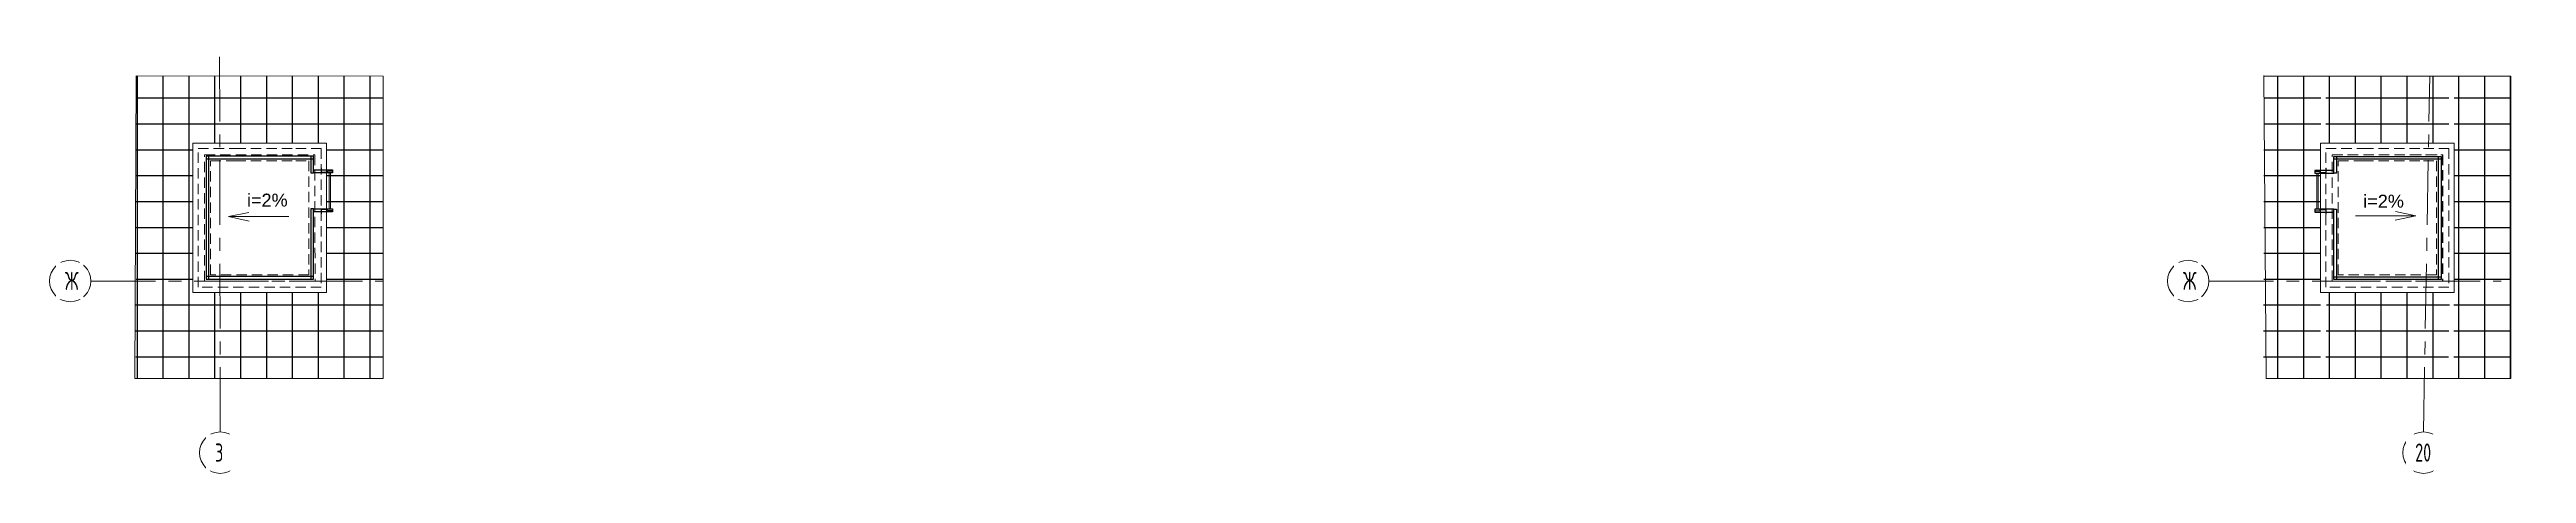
# Model space of a CAD drawing. Header units: millimetres. Extents: x -4447806 to 13389969, y -2188499 to 852203.
# Drawn here: x 4447283 to 4495190, y -634688 to -626501 of the extents above; entities that cross this region are included whole.
import ezdxf

# ---------------------------------------------------------------- set-up
doc = ezdxf.new("R2010")
doc.units = ezdxf.units.MM
doc.linetypes.add('CENTER', pattern=[2, 1.25, -0.25, 0.25, -0.25])
doc.linetypes.add('HIDDEN', pattern=[6, 4, -2])
for name, color, linetype, lineweight in [('!!!_АР_отделка', 92, 'Continuous', 13), ('АР_Лестницы ограждение', 94, 'Continuous', 25), ('АР_Оси', 195, 'Continuous', 9), ('АР_тонкая линия', 250, 'Continuous', 0), ('перекр 0.3', 181, 'Continuous', 30), ('РАЗМЕРЫ ВНУТРЕННИЕ', 137, 'Continuous', 5), ('Специальное оборудование', 7, 'Continuous', 9)]:
    doc.layers.add(name, color=color, linetype=linetype, lineweight=lineweight)
doc.layers.add('АР_Кровля дорожки', color=245, linetype='Continuous')
doc.styles.get("Standard").update_dxf_attribs({"font": 'arial.ttf'})
doc.styles.add('ГОСТ 2.304', font='CS_Gost2304.shx')
pattern_1 = [(90, (4778982.3, -563434.9), (-500, 0), []), (180, (4778982.3, -563434.9), (-3e-14, -500), [])]
pattern_2 = [(90, (4778882.3, -563434.9), (-500, 0), []), (180, (4778882.3, -563434.9), (-3e-14, -500), [])]

msp = doc.modelspace()

# ---------------------------------------------------------------- texts
at = {"layer": 'АР_тонкая линия', "ltscale": 100, "char_height": 250, "width": 682.5, "attachment_point": 1}
for insert in [(4451101.458, -629283.815), (4492032.888, -629304.125)]:
    msp.add_mtext('i=2%', dxfattribs=dict(at, insert=insert))

# ---------------------------------------------------------------- blocks, each defined once
blk = doc.blocks.new('LADDER_12760 - LADDER_12760-5164013-3_1 этаж')
at = {"layer": 'Специальное оборудование'}
for p, q in [((25, 95), (-50, 95)), ((-50, 95), (-50, 88)), ((-50, 88), (18, 88)), ((0, 0), (25, 0)), ((0, -76.2), (0, 0)), ((18, 88), (18, 0)), ((25, 0), (25, 95)), ((25, 0), (25, -76.2)), ((575, 95), (575, 0)), ((650, 95), (575, 95)), ((575, 0), (600, 0)), ((575, -76.2), (575, 0)), ((582, 0), (582, 88)), ((582, 88), (650, 88)), ((600, 0), (600, -76.2)), ((650, 88), (650, 95)), ((25, -76.2), (0, -76.2)), ((25, -25.4), (575, -25.4)), ((575, -45.4), (25, -45.4)), ((600, -76.2), (575, -76.2))]:
    blk.add_line(p, q, dxfattribs=at)
blk = doc.blocks.new('A$C6f2de472')
at = {"layer": 'АР_тонкая линия', "ltscale": 100}
for p, q in [((55, -69), (55, -734)), ((55, -734), (10, -510)), ((10, -510), (55, -734)), ((55, -734), (104, -506))]:
    blk.add_line(p, q, dxfattribs=at)

# ---------------------------------------------------------------- hatches: boundary and pattern name
at = {"layer": 'АР_Кровля дорожки', "ltscale": 120, "true_color": 0x636466}
h = msp.add_hatch(dxfattribs=at)
h.set_pattern_fill('ANSI37', color=251, scale=4000, angle=45, double=1)
h.set_pattern_definition(pattern_1)
h.paths.add_polyline_path([(4450055.68, -632852.291), (4448954.089, -632851.972), (4448957.139, -627019.378), (4450058.73, -627019.697)])
h = msp.add_hatch(dxfattribs=at)
h.set_pattern_fill('ANSI37', color=251, scale=4000, angle=45, double=1)
h.set_pattern_definition(pattern_1)
h.paths.add_polyline_path([(4452636.116, -628311.225), (4450055.042, -628310.912), (4450055.646, -627011.318), (4452636.72, -627011.631)])
h = msp.add_hatch(dxfattribs=at)
h.set_pattern_fill('ANSI37', color=251, scale=4000, angle=45, double=1)
h.set_pattern_definition(pattern_1)
h.paths.add_polyline_path([(4453739.058, -632851.793), (4452635.656, -632851.474), (4452638.706, -627011.156), (4453742.108, -627011.475)])
h = msp.add_hatch(dxfattribs=at)
h.set_pattern_fill('ANSI37', color=251, scale=4000, angle=45, double=1)
h.set_pattern_definition(pattern_2)
h.paths.add_polyline_path([(4491207.366, -632852.141), (4490106.105, -632851.827), (4490109.155, -627011.162), (4491210.416, -627011.476)])
h = msp.add_hatch(dxfattribs=at)
h.set_pattern_fill('ANSI37', color=251, scale=4000, angle=45, double=1)
h.set_pattern_definition(pattern_2)
h.paths.add_polyline_path([(4493688.691, -628311.127), (4491309.067, -628311.127), (4491311.421, -627011.164), (4493688.019, -627011.478)])
h = msp.add_hatch(dxfattribs=at)
h.set_pattern_fill('ANSI37', color=251, scale=4000, angle=45, double=1)
h.set_pattern_definition(pattern_2)
h.paths.add_polyline_path([(4494891.074, -632851.648), (4493787.342, -632851.334), (4493790.392, -627011.164), (4494894.124, -627011.478)])
h = msp.add_hatch(dxfattribs=at)
h.set_pattern_fill('ANSI37', color=251, scale=4000, angle=45, double=1)
h.set_pattern_definition(pattern_1)
h.paths.add_polyline_path([(4452642.554, -632854.433), (4450031.29, -632853.474), (4450058.139, -631191.24), (4452643.788, -631191.553)])
h = msp.add_hatch(dxfattribs=at)
h.set_pattern_fill('ANSI37', color=251, scale=4000, angle=45, double=1)
h.set_pattern_definition(pattern_2)
h.paths.add_polyline_path([(4493676.026, -632853.642), (4491299.428, -632853.329), (4491326.276, -631191.168), (4493702.874, -631191.481)])

# ---------------------------------------------------------------- linework, layer by layer
at = {"layer": '!!!_АР_отделка', "color": 18, "true_color": 0x000000}
for points in [[(4490109.279, -627001.945), (4490153.91, -632854.283)], [(4493097.386, -632855.351), (4494889.092, -632855.351), (4494888.722, -627011.321), (4491749.001, -627011.321), (4490109.28, -627011.318)], [(4490153.91, -632854.283), (4493097.386, -632855.351)]]:
    msp.add_lwpolyline(points, dxfattribs=at)
for points in [[(4452637.253, -631191.357), (4450057.276, -631191.436), (4450057.112, -628311.108), (4452637.089, -628311.029)], [(4491208.891, -631191.365), (4493788.867, -631191.285), (4493788.867, -628311.087), (4491208.891, -628311.167)]]:
    msp.add_lwpolyline(points, close=True, dxfattribs=at)
at = {"layer": 'АР_Лестницы ограждение', "color": 18, "lineweight": 25, "true_color": 0x000000}
for points in [[(4450364.492, -630934.564), (4450364.492, -628560.081), (4450313.692, -628560.081), (4450313.692, -630934.564)], [(4450314.453, -628610.881), (4452385.569, -628610.881), (4452385.569, -628560.081), (4450314.453, -628560.081)], [(4452385.569, -628879.661), (4452385.569, -628560.081), (4452334.769, -628560.081), (4452334.769, -628879.661)], [(4452385.569, -628826.218), (4452754.467, -628826.218), (4452754.467, -628879.66), (4452385.569, -628879.66)], [(4491466.423, -628833.198), (4491097.525, -628833.198), (4491097.525, -628886.641), (4491466.423, -628886.641)], [(4493537.539, -628617.862), (4491466.423, -628617.862), (4491466.423, -628567.062), (4493537.539, -628567.062)], [(4491466.423, -628886.641), (4491466.423, -628567.062), (4491517.223, -628567.062), (4491517.223, -628886.641)], [(4493487.5, -630941.545), (4493487.5, -628567.062), (4493538.3, -628567.062), (4493538.3, -630941.545)], [(4452385.569, -630934.564), (4452385.569, -629578.435), (4452334.769, -629578.435), (4452334.769, -630934.564)], [(4452385.569, -629578.435), (4452754.467, -629578.435), (4452754.467, -629631.878), (4452385.569, -629631.878)], [(4491466.423, -629585.416), (4491097.525, -629585.416), (4491097.525, -629638.859), (4491466.423, -629638.859)], [(4491466.423, -630941.545), (4491466.423, -629585.416), (4491517.223, -629585.416), (4491517.223, -630941.545)], [(4450313.692, -630934.564), (4452385.569, -630934.564), (4452385.569, -630883.764), (4450313.692, -630883.764)], [(4493538.3, -630941.545), (4491466.423, -630941.545), (4491466.423, -630890.745), (4493538.3, -630890.745)]]:
    msp.add_lwpolyline(points, close=True, dxfattribs=at)
at = {"layer": 'АР_Оси', "linetype": 'CENTER', "ltscale": 1000}
for p, q in [((4450583.742, -633887.969), (4450572.386, -626500.773)), ((4493198.742, -633887.969), (4493318.861, -627011.321)), ((4448082.716, -630971.291), (4453738.302, -630971.29)), ((4489046.358, -630971.291), (4494701.944, -630971.29))]:
    msp.add_line(p, q, dxfattribs=at)
at = {"layer": 'АР_Оси', "ltscale": 0.5}
for centre in [(4447682.716, -630971.291), (4488646.358, -630971.291), (4450583.742, -634287.969), (4493198.742, -634287.969)]:
    msp.add_circle(centre, 400, dxfattribs=at)
at = {"layer": 'перекр 0.3', "color": 7, "linetype": 'HIDDEN', "lineweight": 5, "ltscale": 50}
for points in [[(4452043.985, -628411.163), (4452536.798, -628411.118), (4452537.137, -631091.324), (4450157.137, -631091.47), (4450157.173, -628411.264), (4450876.985, -628411.218), (4452043.985, -628411.163)], [(4450283.633, -628531.34), (4452416.993, -628531.194), (4452417.129, -630971.331), (4450277.129, -630971.462), (4450276.993, -628531.333), (4450379.337, -628531.332), (4450283.633, -628531.34)], [(4493195.849, -628411.018), (4493688.661, -628410.973), (4493689.001, -631091.179), (4491309.001, -631091.325), (4491309.037, -628411.119), (4492028.849, -628411.074), (4493195.849, -628411.018)], [(4491435.497, -628531.196), (4493568.857, -628531.049), (4493568.993, -630971.186), (4491428.993, -630971.318), (4491428.857, -628531.188), (4491531.201, -628531.187), (4491435.497, -628531.196)], [(4492962.601, -628531.325), (4493569.001, -628531.325), (4493569.001, -630971.325), (4491429.001, -630971.325), (4491429.004, -628531.325), (4491795.601, -628531.325)], [(4452044, -628651.239), (4452044, -628651.239), (4452297, -628651.208), (4452297.122, -630851.338), (4450397.122, -630851.455), (4450397, -628651.325), (4450877, -628651.294), (4452044, -628651.239)], [(4493195.864, -628651.094), (4493195.864, -628651.094), (4493448.864, -628651.063), (4493448.986, -630851.194), (4491548.986, -630851.31), (4491548.864, -628651.18), (4492028.864, -628651.149), (4493195.864, -628651.094)]]:
    msp.add_lwpolyline(points, dxfattribs=at)
at = {"layer": 'РАЗМЕРЫ ВНУТРЕННИЕ', "color": 18, "true_color": 0x000000}
for points in [[(4448957.137, -627009.993), (4448933.152, -632852.155), (4453738.27, -632855.107)], [(4453738.273, -627011.784), (4448957.137, -627009.993), (4448957.137, -627009.993)], [(4453738.27, -632855.107), (4453738.273, -627011.784)], [(4453474.204, -632855.1), (4453738.27, -632855.107)]]:
    msp.add_lwpolyline(points, dxfattribs=at)

# ---------------------------------------------------------------- block references
at = {"layer": 'АР_тонкая линия', "ltscale": 100, "yscale": 1.754367527776944, "zscale": 1.754367527776944}
for p, xscale, rotation in [((4452033.294, -629631.348), 1.754367527776944, 270.0000000001065), ((4491763.358, -629612.793), -1.754367527776944, 89.99999999989352)]:
    msp.add_blockref('A$C6f2de472', p, dxfattribs=dict(at, xscale=xscale, rotation=rotation))
at = {"layer": 'Специальное оборудование', "yscale": 1.2705, "zscale": 1.2705}
for p, xscale, rotation in [((4452657.655, -628847.898), -1.2705, 90.00000000000024), ((4491194.337, -628854.878), 1.2705, 269.9999999999997)]:
    msp.add_blockref('LADDER_12760 - LADDER_12760-5164013-3_1 этаж', p, dxfattribs=dict(at, xscale=xscale, rotation=rotation))

msp.set_redraw_order([(e.dxf.handle, doc.entitydb.next_handle()) for e in msp.query("TEXT MTEXT ATTDEF DIMENSION ARC_DIMENSION")])  # texts and dimensions are drawn at this point

# ---------------------------------------------------------------- next in the draw order: texts
at = {"layer": 'АР_Оси', "char_height": 350, "attachment_point": 1, "line_spacing_factor": 1.149209, "style": 'ГОСТ 2.304', "bg_fill": 2}
for s, insert, width in [('{\\W0.8;Ж}', (4447582.895, -630793.512), 178.20564), ('{\\W0.8;Ж}', (4488546.537, -630793.512), 178.20564), ('{\\W0.8;20}', (4493037.452, -634110.191), 392.56079)]:
    msp.add_mtext(s, dxfattribs=dict(at, insert=insert, width=width))
at = {"layer": 'АР_Оси', "insert": (4450483.921, -634110.191), "char_height": 350, "attachment_point": 1, "line_spacing_factor": 1.149209, "style": 'ГОСТ 2.304', "bg_fill": 2}
msp.add_mtext('{\\W0.8;3}', dxfattribs=at)

doc.saveas('drawing.dxf')
